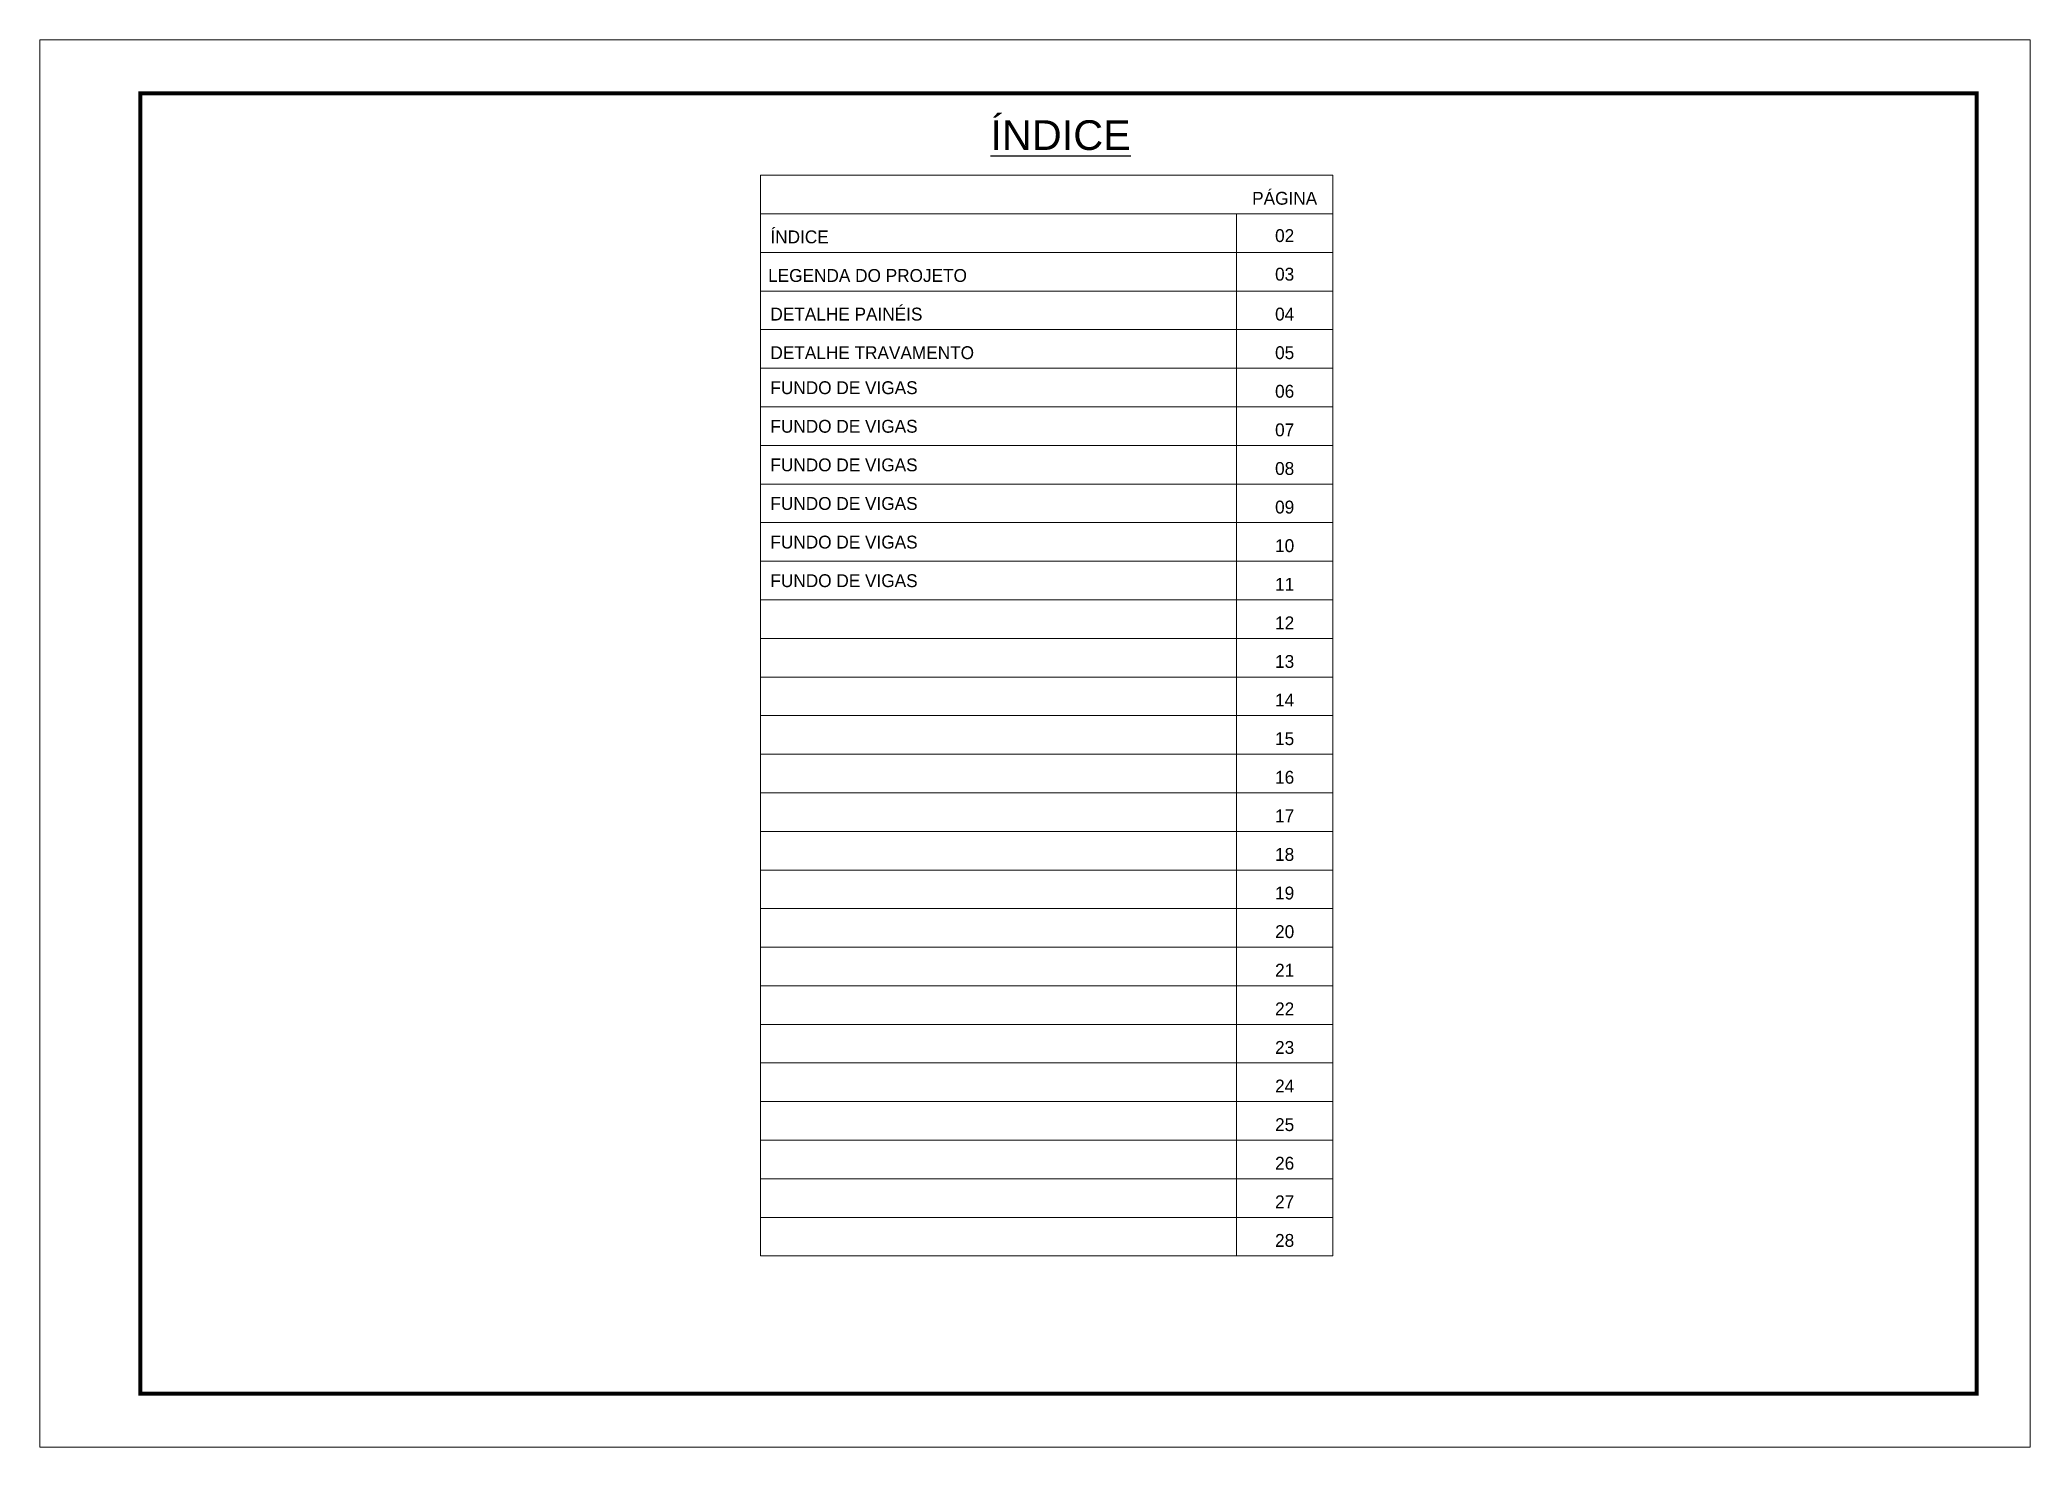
# Model space of a CAD drawing. Extents: x 2216 to 8470, y 226 to 4722.
# Drawn here: x 3801 to 5286, y 3672 to 4722 of the extents above; entities that cross this region are included whole.
import ezdxf
from ezdxf.enums import TextEntityAlignment as Align

# ---------------------------------------------------------------- set-up
doc = ezdxf.new("R2010")
doc.units = 0
doc.layers.add('CARIMBO', color=255, linetype='Continuous', lineweight=9)
doc.layers.add('Folhas', color=255, linetype='Continuous', lineweight=9)
doc.styles.add('ARIAL', font='arial.ttf')
doc.styles.add('Tecnologia', font='')
doc.styles.get('Tecnologia').set_extended_font_data('Forgotten Futurist')

msp = doc.modelspace()

# ---------------------------------------------------------------- texts
at = {"color": 0, "linetype": 'Continuous', "ltscale": 5, "style": 'ARIAL'}
msp.add_text('%%UÍNDICE', height=22.118, dxfattribs=at).set_placement((4562.77, 4639.67), align=Align.CENTER)
at = {"layer": 'CARIMBO', "style": 'Tecnologia'}
for s, p in [('PÁGINA', (4729.95, 4598.78)), ('02', (4729.95, 4570.95)), ('03', (4729.95, 4542.16)), ('04', (4729.95, 4512.39)), ('05', (4729.95, 4483.6)), ('06', (4729.95, 4454.8)), ('07', (4729.95, 4426.01)), ('08', (4729.95, 4397.21)), ('09', (4729.95, 4368.41)), ('10', (4729.95, 4339.62)), ('11', (4729.95, 4310.82)), ('12', (4729.95, 4282.02)), ('13', (4729.95, 4253.23)), ('14', (4729.95, 4224.43)), ('15', (4729.95, 4195.64)), ('16', (4729.95, 4166.84)), ('17', (4729.95, 4138.04)), ('18', (4729.95, 4109.25)), ('19', (4729.95, 4080.45)), ('20', (4729.95, 4051.66)), ('21', (4729.95, 4022.86)), ('22', (4729.95, 3994.06)), ('23', (4729.95, 3965.27)), ('24', (4729.95, 3936.47)), ('25', (4729.95, 3907.67)), ('26', (4729.95, 3878.88)), ('27', (4729.95, 3850.08)), ('28', (4729.95, 3821.29))]:
    msp.add_text(s, height=9.599, dxfattribs=at).set_placement(p, align=Align.CENTER)
for s, height, p in [('ÍNDICE', 9.599, (4346.28, 4569.99)), ('LEGENDA DO PROJETO', 9.5987, (4344.57, 4541.19)), ('DETALHE PAINÉIS', 9.5987, (4346.28, 4512.39)), ('DETALHE TRAVAMENTO', 9.5987, (4346.28, 4483.6)), ('FUNDO DE VIGAS', 9.5987, (4346.28, 4457.48)), ('FUNDO DE VIGAS', 9.5987, (4346.28, 4428.68)), ('FUNDO DE VIGAS', 9.5987, (4346.28, 4399.89)), ('FUNDO DE VIGAS', 9.5987, (4346.28, 4371.09)), ('FUNDO DE VIGAS', 9.5987, (4346.28, 4342.29)), ('FUNDO DE VIGAS', 9.5987, (4346.28, 4313.5))]:
    msp.add_text(s, height=height, dxfattribs=at).set_placement(p)

# ---------------------------------------------------------------- linework, layer by layer
at = {"layer": 'CARIMBO'}
for p, q in [((4338.78, 4620.77), (4765.86, 4620.77)), ((4338.78, 4620.77), (4765.86, 4620.77)), ((4338.78, 4620.77), (4338.78, 3814.48)), ((4765.86, 4620.77), (4765.86, 3814.48)), ((4338.78, 4591.98), (4765.86, 4591.98)), ((4338.78, 4591.98), (4765.86, 4591.98)), ((4338.78, 4591.98), (4765.86, 4591.98)), ((4694.04, 4591.98), (4694.04, 3814.48)), ((4338.78, 4563.18), (4765.86, 4563.18)), ((4338.78, 4534.38), (4765.86, 4534.38)), ((4338.78, 4505.59), (4765.86, 4505.59)), ((4338.78, 4476.79), (4765.86, 4476.79)), ((4338.78, 4448), (4765.86, 4448)), ((4338.78, 4419.2), (4765.86, 4419.2)), ((4338.78, 4390.4), (4765.86, 4390.4)), ((4338.78, 4361.61), (4765.86, 4361.61)), ((4338.78, 4332.81), (4765.86, 4332.81)), ((4338.78, 4304.01), (4765.86, 4304.01)), ((4338.78, 4275.22), (4765.86, 4275.22)), ((4338.78, 4246.42), (4765.86, 4246.42)), ((4338.78, 4217.63), (4765.86, 4217.63)), ((4338.78, 4188.83), (4765.86, 4188.83)), ((4338.78, 4160.03), (4765.86, 4160.03)), ((4338.78, 4131.24), (4765.86, 4131.24)), ((4338.78, 4102.44), (4765.86, 4102.44)), ((4338.78, 4073.64), (4765.86, 4073.64)), ((4338.78, 4044.85), (4765.86, 4044.85)), ((4338.78, 4016.05), (4765.86, 4016.05)), ((4338.78, 3987.26), (4765.86, 3987.26)), ((4338.78, 3958.46), (4765.86, 3958.46)), ((4338.78, 3929.66), (4765.86, 3929.66)), ((4338.78, 3900.87), (4765.86, 3900.87)), ((4338.78, 3872.07), (4765.86, 3872.07)), ((4338.78, 3843.27), (4765.86, 3843.27)), ((4338.78, 3814.48), (4765.86, 3814.48))]:
    msp.add_line(p, q, dxfattribs=at)
at = {"layer": 'Folhas'}
msp.add_lwpolyline([(3801.19, 3671.82), (5286.19, 3671.82), (5286.19, 4721.82), (3801.19, 4721.82)], close=True, dxfattribs=at)
at = {"layer": 'Folhas', "color": 30, "const_width": 3}
msp.add_lwpolyline([(3876.19, 3711.82), (5246.19, 3711.82), (5246.19, 4681.82), (3876.19, 4681.82)], close=True, dxfattribs=at)

msp.set_redraw_order([(e.dxf.handle, doc.entitydb.next_handle()) for e in msp.query("TEXT MTEXT ATTDEF DIMENSION ARC_DIMENSION")])  # texts and dimensions are drawn at this point

doc.saveas('drawing.dxf')
